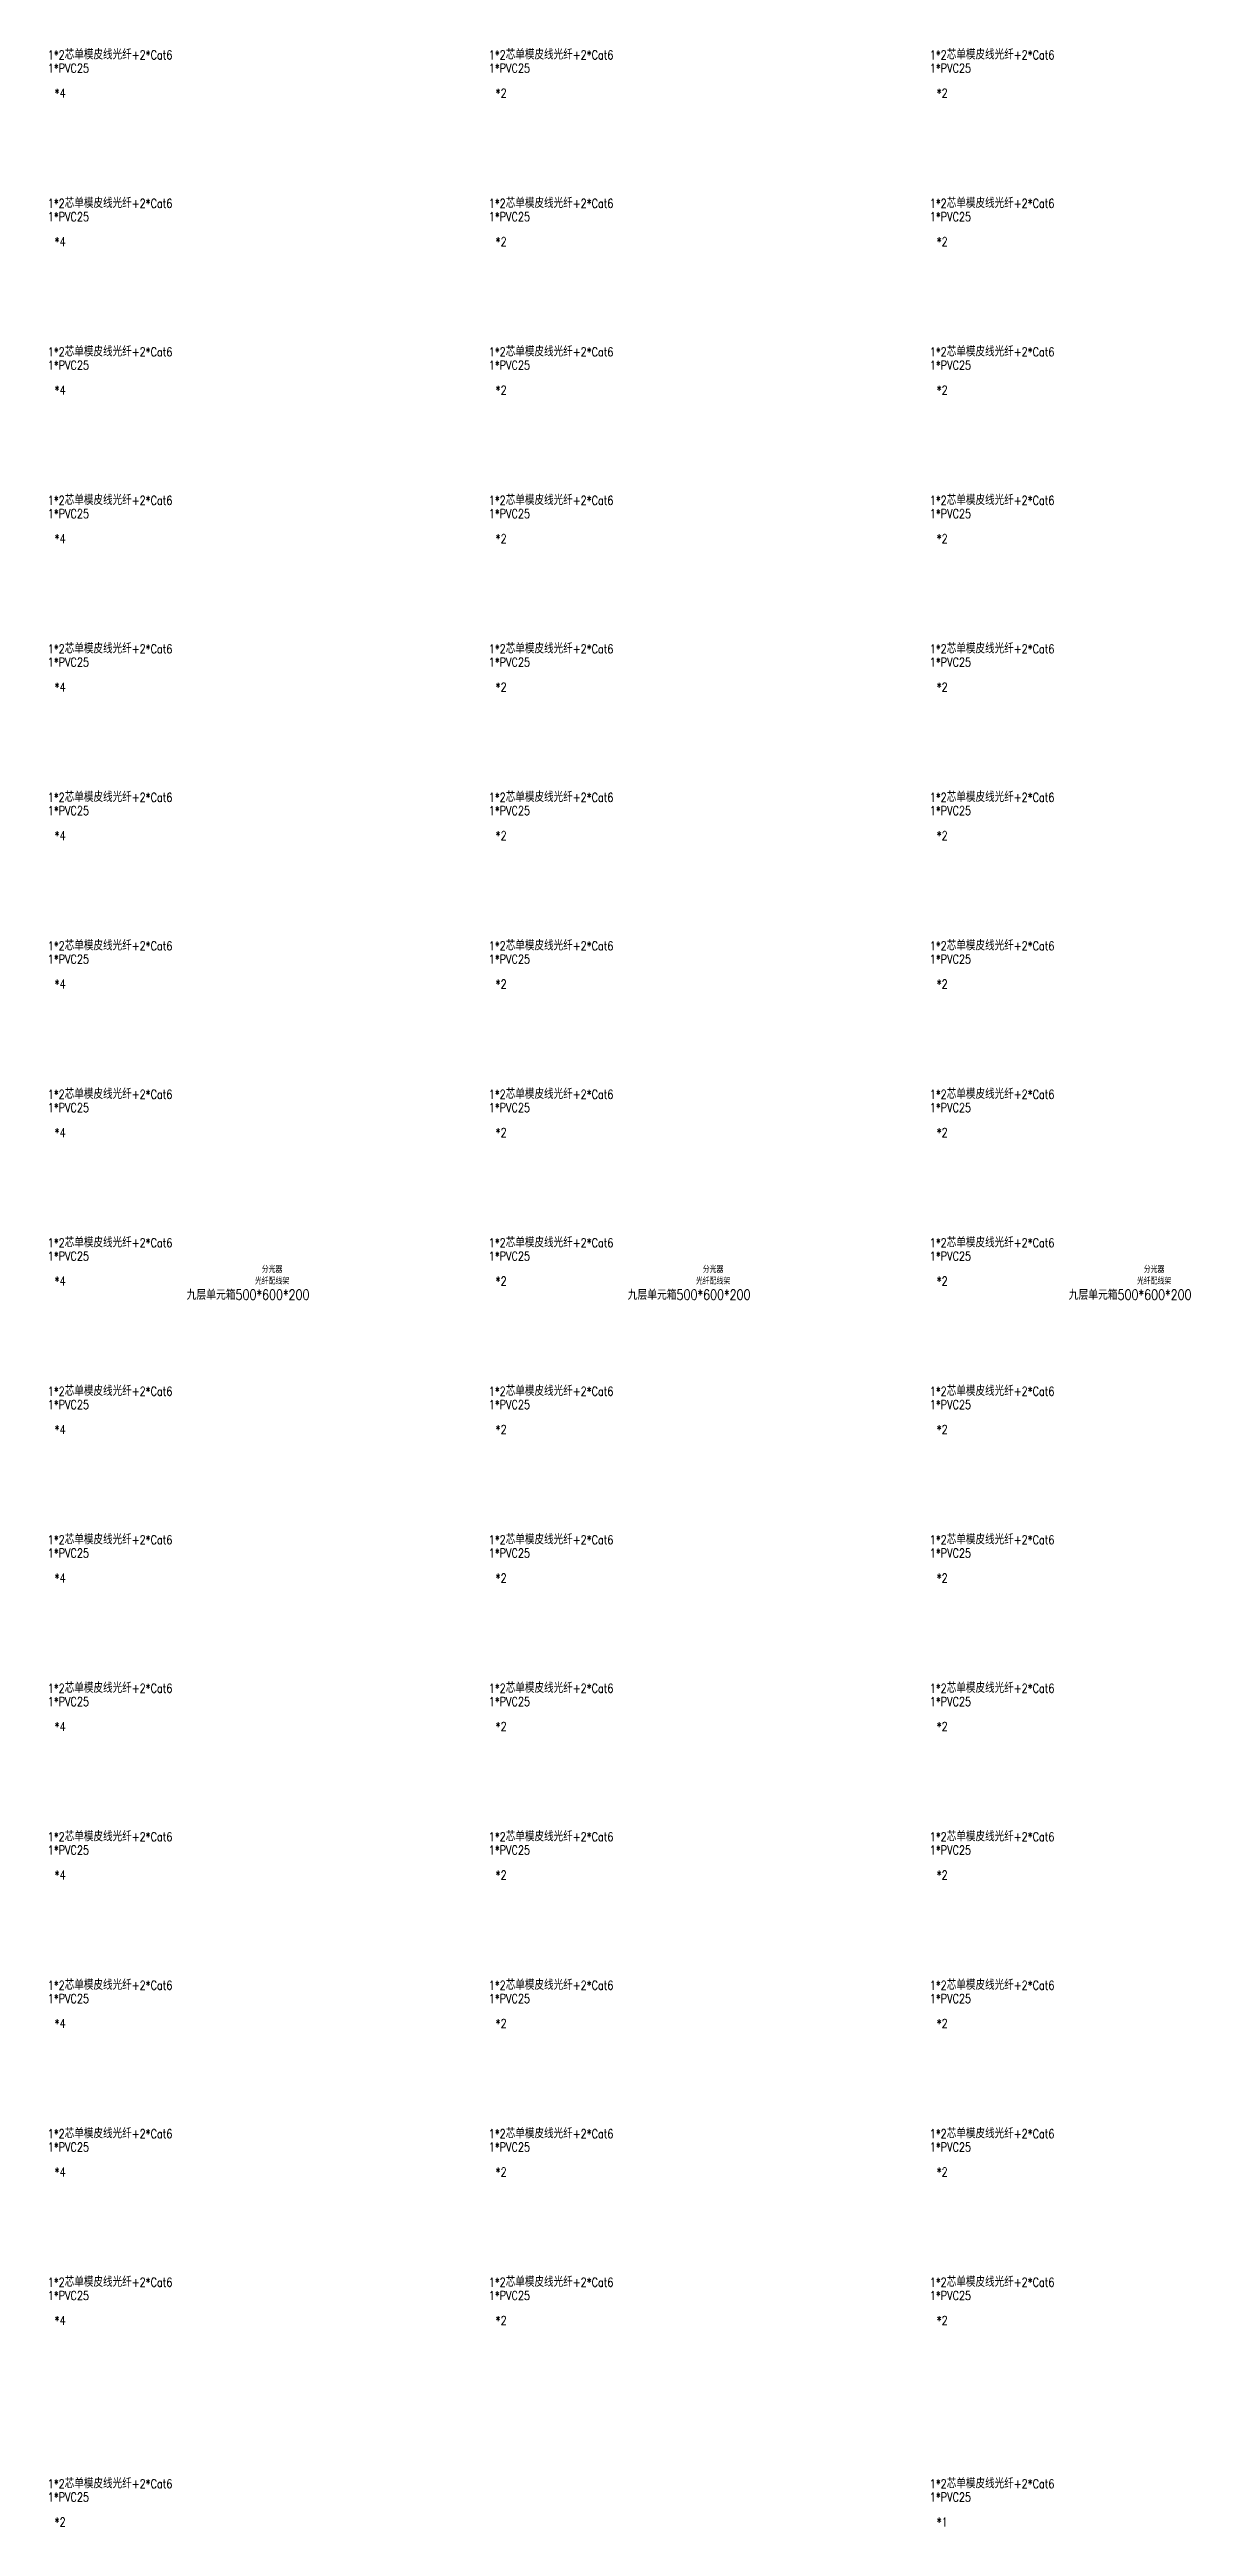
# Model space of a CAD drawing. Extents: x 2114868 to 5528286, y 1846921 to 2016792.
# Drawn here: x 4084622 to 4104730, y 1867879 to 1911666 of the extents above; entities that cross this region are included whole.
import ezdxf
from ezdxf.enums import TextEntityAlignment as Align

# ---------------------------------------------------------------- set-up
doc = ezdxf.new("R2010")
doc.units = 0
doc.header["$LTSCALE"] = 1000
doc.header["$MEASUREMENT"] = 0
doc.layers.add('智能化', color=7, linetype='Continuous')
doc.styles.add('_TEL_DIM', font='SIMPLEX', dxfattribs={"width": 0.8, "height": 3.5, "bigfont": 'HZTXT'})

msp = doc.modelspace()

# ---------------------------------------------------------------- texts
at = {"layer": '智能化', "color": 120, "style": '_TEL_DIM', "width": 0.8}
for s, height, p in [('1*2芯单模皮线光纤+2*Cat6', 156.79, (4084589, 1911493)), ('1*PVC25', 156.8, (4084589, 1911258)), ('1*2芯单模皮线光纤+2*Cat6', 156.79, (4092389, 1911493)), ('1*PVC25', 156.8, (4092389, 1911258)), ('1*2芯单模皮线光纤+2*Cat6', 156.79, (4100189, 1911493)), ('1*PVC25', 156.8, (4100189, 1911258)), ('1*2芯单模皮线光纤+2*Cat6', 156.79, (4084589, 1908868)), ('1*PVC25', 156.8, (4084589, 1908633)), ('1*2芯单模皮线光纤+2*Cat6', 156.79, (4092389, 1908868)), ('1*PVC25', 156.8, (4092389, 1908633)), ('1*2芯单模皮线光纤+2*Cat6', 156.79, (4100189, 1908868)), ('1*PVC25', 156.8, (4100189, 1908633)), ('1*2芯单模皮线光纤+2*Cat6', 156.79, (4084589, 1906243)), ('1*PVC25', 156.8, (4084589, 1906008)), ('1*2芯单模皮线光纤+2*Cat6', 156.79, (4092389, 1906243)), ('1*PVC25', 156.8, (4092389, 1906008)), ('1*2芯单模皮线光纤+2*Cat6', 156.79, (4100189, 1906243)), ('1*PVC25', 156.8, (4100189, 1906008)), ('1*2芯单模皮线光纤+2*Cat6', 156.79, (4084589, 1903618)), ('1*PVC25', 156.8, (4084589, 1903383)), ('1*2芯单模皮线光纤+2*Cat6', 156.79, (4092389, 1903618)), ('1*PVC25', 156.8, (4092389, 1903383)), ('1*2芯单模皮线光纤+2*Cat6', 156.79, (4100189, 1903618)), ('1*PVC25', 156.8, (4100189, 1903383)), ('1*2芯单模皮线光纤+2*Cat6', 156.79, (4084589, 1900993)), ('1*PVC25', 156.8, (4084589, 1900758)), ('1*2芯单模皮线光纤+2*Cat6', 156.79, (4092389, 1900993)), ('1*PVC25', 156.8, (4092389, 1900758)), ('1*2芯单模皮线光纤+2*Cat6', 156.79, (4100189, 1900993)), ('1*PVC25', 156.8, (4100189, 1900758)), ('1*2芯单模皮线光纤+2*Cat6', 156.79, (4084589, 1898368)), ('1*PVC25', 156.8, (4084589, 1898133)), ('1*2芯单模皮线光纤+2*Cat6', 156.79, (4092389, 1898368)), ('1*PVC25', 156.8, (4092389, 1898133)), ('1*2芯单模皮线光纤+2*Cat6', 156.79, (4100189, 1898368)), ('1*PVC25', 156.8, (4100189, 1898133)), ('1*2芯单模皮线光纤+2*Cat6', 156.79, (4084589, 1895743)), ('1*PVC25', 156.8, (4084589, 1895508)), ('1*2芯单模皮线光纤+2*Cat6', 156.79, (4092389, 1895743)), ('1*PVC25', 156.8, (4092389, 1895508)), ('1*2芯单模皮线光纤+2*Cat6', 156.79, (4100189, 1895743)), ('1*PVC25', 156.8, (4100189, 1895508)), ('1*2芯单模皮线光纤+2*Cat6', 156.79, (4084589, 1893118)), ('1*PVC25', 156.8, (4084589, 1892883)), ('1*2芯单模皮线光纤+2*Cat6', 156.79, (4092389, 1893118)), ('1*PVC25', 156.8, (4092389, 1892883)), ('1*2芯单模皮线光纤+2*Cat6', 156.79, (4100189, 1893118)), ('1*PVC25', 156.8, (4100189, 1892883)), ('1*2芯单模皮线光纤+2*Cat6', 156.79, (4084589, 1890493)), ('1*PVC25', 156.8, (4084589, 1890258)), ('1*2芯单模皮线光纤+2*Cat6', 156.79, (4092389, 1890493)), ('1*PVC25', 156.8, (4092389, 1890258)), ('1*2芯单模皮线光纤+2*Cat6', 156.79, (4100189, 1890493)), ('1*PVC25', 156.8, (4100189, 1890258)), ('1*2芯单模皮线光纤+2*Cat6', 156.79, (4084589, 1887868)), ('1*PVC25', 156.8, (4084589, 1887633)), ('1*2芯单模皮线光纤+2*Cat6', 156.79, (4092389, 1887868)), ('1*PVC25', 156.8, (4092389, 1887633)), ('1*2芯单模皮线光纤+2*Cat6', 156.79, (4100189, 1887868)), ('1*PVC25', 156.8, (4100189, 1887633)), ('1*2芯单模皮线光纤+2*Cat6', 156.79, (4084589, 1885243)), ('1*PVC25', 156.8, (4084589, 1885008)), ('1*2芯单模皮线光纤+2*Cat6', 156.79, (4092389, 1885243)), ('1*PVC25', 156.8, (4092389, 1885008)), ('1*2芯单模皮线光纤+2*Cat6', 156.79, (4100189, 1885243)), ('1*PVC25', 156.8, (4100189, 1885008)), ('1*2芯单模皮线光纤+2*Cat6', 156.79, (4084589, 1882618)), ('1*PVC25', 156.8, (4084589, 1882383)), ('1*2芯单模皮线光纤+2*Cat6', 156.79, (4092389, 1882618)), ('1*PVC25', 156.8, (4092389, 1882383)), ('1*2芯单模皮线光纤+2*Cat6', 156.79, (4100189, 1882618)), ('1*PVC25', 156.8, (4100189, 1882383)), ('1*2芯单模皮线光纤+2*Cat6', 156.79, (4084589, 1879993)), ('1*PVC25', 156.8, (4084589, 1879758)), ('1*2芯单模皮线光纤+2*Cat6', 156.79, (4092389, 1879993)), ('1*PVC25', 156.8, (4092389, 1879758)), ('1*2芯单模皮线光纤+2*Cat6', 156.79, (4100189, 1879993)), ('1*PVC25', 156.8, (4100189, 1879758)), ('1*2芯单模皮线光纤+2*Cat6', 156.79, (4084589, 1877368)), ('1*PVC25', 156.8, (4084589, 1877133)), ('1*2芯单模皮线光纤+2*Cat6', 156.79, (4092389, 1877368)), ('1*PVC25', 156.8, (4092389, 1877133)), ('1*2芯单模皮线光纤+2*Cat6', 156.79, (4100189, 1877368)), ('1*PVC25', 156.8, (4100189, 1877133)), ('1*2芯单模皮线光纤+2*Cat6', 156.79, (4084589, 1874743)), ('1*PVC25', 156.8, (4084589, 1874508)), ('1*2芯单模皮线光纤+2*Cat6', 156.79, (4092389, 1874743)), ('1*PVC25', 156.8, (4092389, 1874508)), ('1*2芯单模皮线光纤+2*Cat6', 156.79, (4100189, 1874743)), ('1*PVC25', 156.8, (4100189, 1874508)), ('1*2芯单模皮线光纤+2*Cat6', 156.79, (4084589, 1872118)), ('1*PVC25', 156.8, (4084589, 1871883)), ('1*2芯单模皮线光纤+2*Cat6', 156.79, (4092389, 1872118)), ('1*PVC25', 156.8, (4092389, 1871883)), ('1*2芯单模皮线光纤+2*Cat6', 156.79, (4100189, 1872118)), ('1*PVC25', 156.8, (4100189, 1871883)), ('1*2芯单模皮线光纤+2*Cat6', 156.79, (4084589, 1868555)), ('1*PVC25', 156.8, (4084589, 1868320)), ('1*2芯单模皮线光纤+2*Cat6', 156.79, (4100189, 1868555)), ('1*PVC25', 156.8, (4100189, 1868320))]:
    msp.add_text(s, height=height, dxfattribs=at).set_placement(p)
at = {"layer": '智能化', "color": 3, "style": '_TEL_DIM', "width": 0.8}
for s, p in [('*4', (4084713, 1910817)), ('*2', (4092513, 1910817)), ('*2', (4100313, 1910817)), ('*4', (4084713, 1908192)), ('*2', (4092513, 1908192)), ('*2', (4100313, 1908192)), ('*4', (4084713, 1905567)), ('*2', (4092513, 1905567)), ('*2', (4100313, 1905567)), ('*4', (4084713, 1902942)), ('*2', (4092513, 1902942)), ('*2', (4100313, 1902942)), ('*4', (4084713, 1900317)), ('*2', (4092513, 1900317)), ('*2', (4100313, 1900317)), ('*4', (4084713, 1897692)), ('*2', (4092513, 1897692)), ('*2', (4100313, 1897692)), ('*4', (4084713, 1895067)), ('*2', (4092513, 1895067)), ('*2', (4100313, 1895067)), ('*4', (4084713, 1892442)), ('*2', (4092513, 1892442)), ('*2', (4100313, 1892442)), ('*4', (4084713, 1889817)), ('*2', (4092513, 1889817)), ('*2', (4100313, 1889817)), ('*4', (4084713, 1887192)), ('*2', (4092513, 1887192)), ('*2', (4100313, 1887192)), ('*4', (4084713, 1884567)), ('*2', (4092513, 1884567)), ('*2', (4100313, 1884567)), ('*4', (4084713, 1881942)), ('*2', (4092513, 1881942)), ('*2', (4100313, 1881942)), ('*4', (4084713, 1879317)), ('*2', (4092513, 1879317)), ('*2', (4100313, 1879317)), ('*4', (4084713, 1876692)), ('*2', (4092513, 1876692)), ('*2', (4100313, 1876692)), ('*4', (4084713, 1874067)), ('*2', (4092513, 1874067)), ('*2', (4100313, 1874067)), ('*4', (4084713, 1871442)), ('*2', (4092513, 1871442)), ('*2', (4100313, 1871442)), ('*2', (4084713, 1867879)), ('*1', (4100313, 1867879))]:
    msp.add_text(s, height=156.8, dxfattribs=at).set_placement(p)
at = {"layer": '智能化', "color": 2, "linetype": 'ByBlock', "style": '_TEL_DIM', "width": 0.8}
for s, height, p in [('光纤配线架', 112.5, (4088558, 1889893)), ('分光器', 112.5, (4088558, 1890100)), ('光纤配线架', 112.5, (4096358, 1889893)), ('分光器', 112.5, (4096358, 1890100)), ('光纤配线架', 112.5, (4104158, 1889893)), ('分光器', 112.5, (4104158, 1890100)), ('九层单元箱500*600*200', 180, (4088134, 1889654)), ('九层单元箱500*600*200', 180, (4095934, 1889654)), ('九层单元箱500*600*200', 180, (4103734, 1889654))]:
    msp.add_text(s, height=height, dxfattribs=at).set_placement(p, align=Align.MIDDLE_CENTER)

doc.saveas('drawing.dxf')
